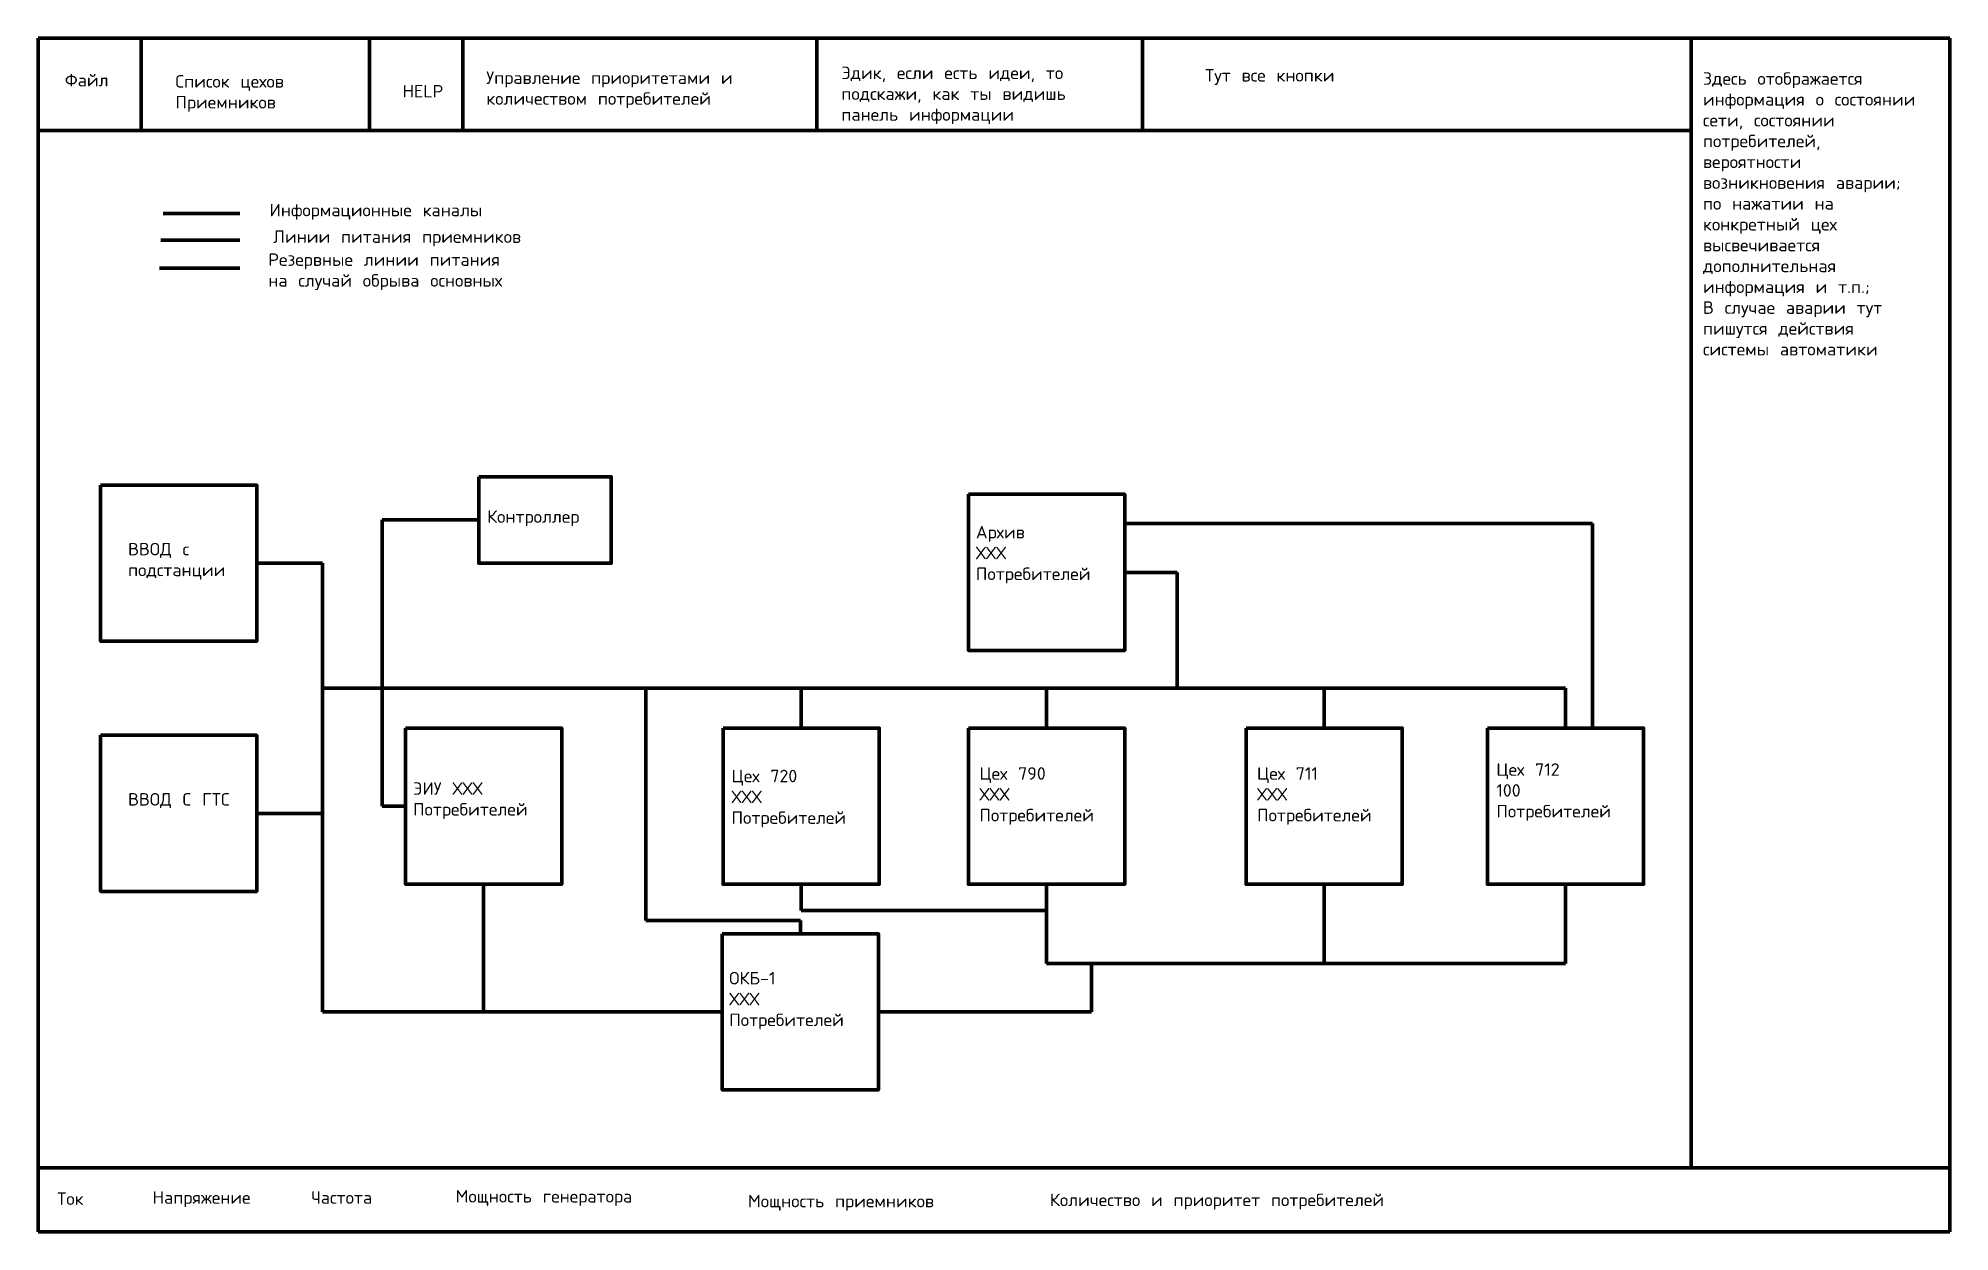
# Model space of a CAD drawing. Header units: inches. Extents: x -12 to 130, y 12 to 50.
# Drawn here: x -12 to 49.2, y 11.6 to 49.8 of the extents above; entities that cross this region are included whole.
import ezdxf

# ---------------------------------------------------------------- set-up
doc = ezdxf.new("R2010")
doc.units = ezdxf.units.IN
doc.header["$MEASUREMENT"] = 0
doc.linetypes.add('CENTER', pattern=[2, 1.25, -0.25, 0.25, -0.25])
doc.layers.add('AM_4', color=3, linetype='Continuous', lineweight=15)
doc.layers.add('AM_7', color=4, linetype='CENTER', lineweight=15)
doc.styles.add('USER1', font='TXT.SHX')

msp = doc.modelspace()

# ---------------------------------------------------------------- texts
at = {"lineweight": 100, "char_height": 0.4, "attachment_point": 1, "style": 'USER1'}
for s, width, insert in [('\\pt1.6;Файл', 2.03479, (-11.16, 48.694)), ('\\pt1.6;Список цехов\\PПриемников', 5.85036, (-7.62, 48.655)), ('\\pt1.6;Управление приоритетами и количеством потребителей', 9.98061, (2.332, 48.773)), ('\\pt1.6;Эдик, если есть идеи, то подскажи, как ты видишь панель информации', 9.98061, (13.7, 48.928)), ('Тут все кнопки', 9.98061, (25.344, 48.85)), ('\\pt1.6;Здесь отображается информация о состоянии сети, состоянии потребителей, вероятности возникновения аварии;\\Pпо нажатии на конкретный цех высвечивается дополнительная информация и т.п.;\\PВ случае аварии тут пишутся действия системы автоматики', 7.82255, (41.285, 48.747)), ('\\pt1.6;HELP', 2.03479, (-0.343, 48.34)), ('\\pt1.6;Информационные каналы', 9.06946, (-4.607, 44.535)), ('\\pt1.6;Линии питания приемников', 10.77014, (-4.491, 43.684)), ('\\pt1.6;Резервные линии питания\\Pна случай обрыва основных', 10.77014, (-4.646, 42.948)), ('\\pt1.6;Контроллер', 2.03479, (2.359, 34.721)), ('\\pt1.6;ВВОД с подстанции', 3.49592, (-9.136, 33.679)), ('\\pt1.6;Архив\\PХХХ Потребителей', 3.49592, (18.008, 34.222)), ('\\pt1.6;Цех 720 ХХХ Потребителей', 3.49592, (10.185, 26.414)), ('\\pt1.6;Цех 790\\PХХХ Потребителей', 3.49592, (18.119, 26.495)), ('\\pt1.6;Цех 711\\PХХХ Потребителей', 3.49592, (27.008, 26.495)), ('\\pt1.6;Цех 712\\P100 Потребителей', 3.49592, (34.67, 26.621)), ('\\pt1.6;ЭИУ ХХХ Потребителей', 3.49592, (-0.014, 26.014)), ('\\pt1.6;ВВОД С ГТС', 3.49592, (-9.136, 25.667)), ('\\pt1.6;ОКБ-1\\PХХХ Потребителей', 3.49592, (10.111, 19.941)), ('\\pt1.6;Ток', 2.03479, (-11.408, 12.88)), ('\\pt1.6;Напряжение', 2.03479, (-8.352, 12.918)), ('\\pt1.6;Частота', 2.03479, (-3.271, 12.918)), ('\\pt1.6;Мощность генератора', 8.07083, (1.351, 12.957)), ('\\pt1.6;Мощность приемников', 8.22364, (10.711, 12.804)), ('\\pt1.6;Количество и приоритет потребителей', 14.4889, (20.376, 12.842))]:
    msp.add_mtext_dynamic_manual_height_columns(s, width=width, gutter_width=1, heights=[0], dxfattribs=dict(at, insert=insert))

# ---------------------------------------------------------------- linework, layer by layer
at = {"lineweight": 100}
for p, q in [((-12.012, 11.621), (-12.012, 49.837)), ((-12.012, 49.837), (49.187, 49.837)), ((-8.721, 49.837), (-8.721, 46.879)), ((-1.405, 49.837), (-1.405, 46.879)), ((1.585, 49.837), (1.585, 46.879)), ((12.913, 49.837), (12.913, 46.879)), ((23.337, 49.837), (23.337, 46.879)), ((40.911, 49.837), (40.911, 13.674)), ((49.187, 49.837), (49.187, 11.621)), ((-12.012, 46.879), (40.911, 46.879)), ((-12.012, 13.674), (49.187, 13.674)), ((-12.012, 11.621), (49.187, 11.621))]:
    msp.add_line(p, q, dxfattribs=at)
at = {"color": 1, "lineweight": 100}
for p, q in [((-8.131, 42.47), (-5.56, 42.47)), ((37.747, 34.302), (22.771, 34.302)), ((37.747, 27.749), (37.747, 34.302)), ((-2.909, 25.017), (-2.909, 18.664)), ((2.247, 18.664), (2.247, 22.749)), ((12.416, 22.749), (12.416, 21.908)), ((20.271, 20.213), (20.271, 22.749)), ((29.159, 22.749), (29.159, 20.213)), ((36.884, 22.749), (36.884, 20.213)), ((12.416, 21.908), (20.271, 21.908)), ((36.884, 20.213), (20.271, 20.213)), ((21.705, 20.213), (21.705, 18.664)), ((2.247, 18.664), (-2.909, 18.664)), ((9.889, 18.664), (2.247, 18.664)), ((14.889, 18.664), (21.705, 18.664))]:
    msp.add_line(p, q, dxfattribs=at)
at = {"lineweight": 100}
for points in [[(-10.018, 35.529), (-5.018, 35.529), (-5.018, 30.529), (-10.018, 30.529)], [(2.094, 35.796), (6.331, 35.796), (6.331, 33.029), (2.094, 33.029)], [(17.771, 35.235), (22.771, 35.235), (22.771, 30.235), (17.771, 30.235)], [(-0.253, 27.749), (4.747, 27.749), (4.747, 22.749), (-0.253, 22.749)], [(9.916, 27.749), (14.916, 27.749), (14.916, 22.749), (9.916, 22.749)], [(17.771, 27.749), (22.771, 27.749), (22.771, 22.749), (17.771, 22.749)], [(26.659, 27.749), (31.659, 27.749), (31.659, 22.749), (26.659, 22.749)], [(34.384, 27.749), (39.384, 27.749), (39.384, 22.749), (34.384, 22.749)], [(-10.018, 27.517), (-5.018, 27.517), (-5.018, 22.517), (-10.018, 22.517)], [(9.889, 21.164), (14.889, 21.164), (14.889, 16.164), (9.889, 16.164)]]:
    msp.add_lwpolyline(points, close=True, dxfattribs=at)
at = {"layer": 'AM_4', "lineweight": 100}
for p, q in [((-8.01, 44.229), (-5.56, 44.229)), ((-1, 29.023), (-1, 34.412)), ((-1, 34.412), (2.094, 34.412))]:
    msp.add_line(p, q, dxfattribs=at)
at = {"layer": 'AM_7', "color": 5, "linetype": 'ByBlock', "lineweight": 100}
for p, q in [((-8.086, 43.372), (-5.56, 43.372)), ((-5.018, 33.029), (-2.909, 33.029)), ((-2.909, 33.029), (-2.909, 25.017)), ((22.771, 32.735), (24.451, 32.735)), ((24.451, 32.735), (24.451, 29.023)), ((-2.909, 29.023), (-1, 29.023)), ((-1, 29.023), (-1, 25.249)), ((-1, 29.023), (36.884, 29.023)), ((7.446, 21.585), (7.446, 29.023)), ((12.416, 27.749), (12.416, 29.023)), ((20.271, 27.749), (20.271, 29.023)), ((29.159, 27.749), (29.159, 29.023)), ((36.884, 27.749), (36.884, 29.023)), ((-0.253, 25.249), (-1, 25.249)), ((-2.909, 25.017), (-5.018, 25.017)), ((12.389, 21.585), (7.446, 21.585)), ((12.389, 21.164), (12.389, 21.585))]:
    msp.add_line(p, q, dxfattribs=at)

msp.set_redraw_order([(e.dxf.handle, doc.entitydb.next_handle()) for e in msp.query("TEXT MTEXT ATTDEF DIMENSION ARC_DIMENSION")])  # texts and dimensions are drawn at this point

doc.saveas('drawing.dxf')
